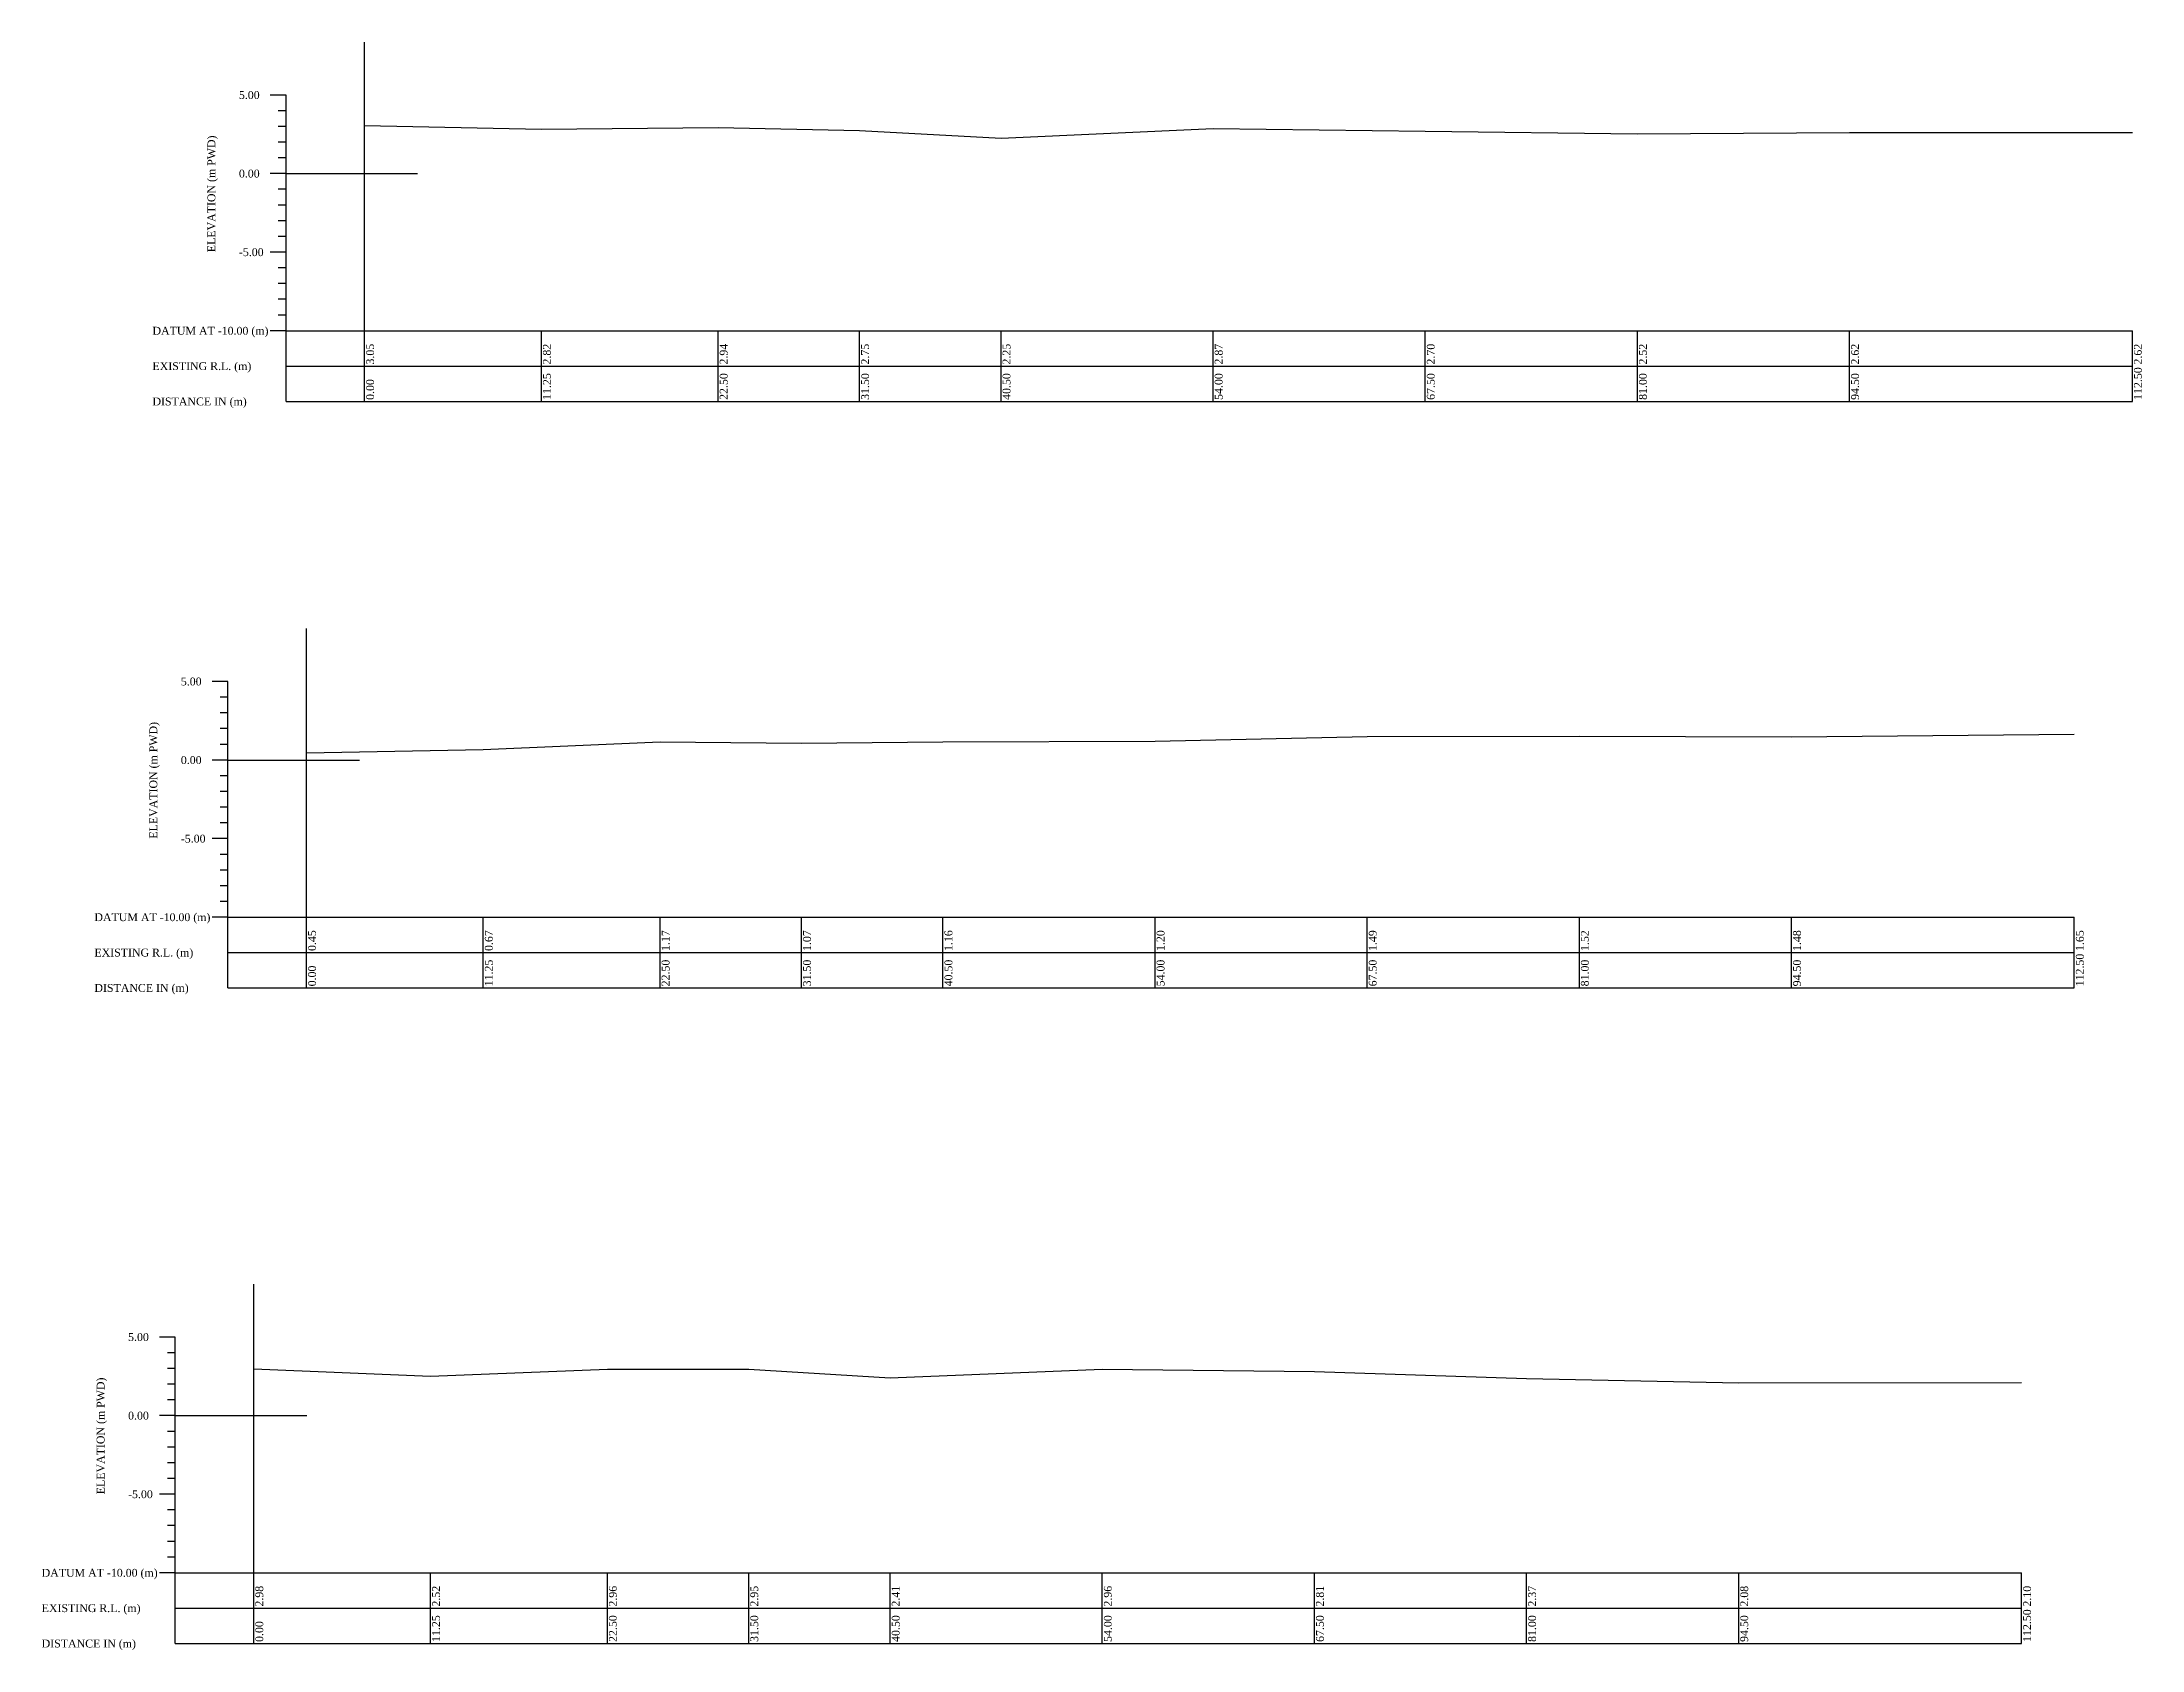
# Model space of a CAD drawing. Header units: metres. Extents: x -148477 to 168932, y -55673 to -2736.
# Drawn here: x 15816.2 to 15949.9, y -19973 to -19870.7 of the extents above; entities that cross this region are included whole.
import ezdxf

# ---------------------------------------------------------------- set-up
doc = ezdxf.new("R2010")
doc.units = ezdxf.units.M
doc.styles.add('liza', font='times.ttf', dxfattribs={"height": 2})

msp = doc.modelspace()

# ---------------------------------------------------------------- texts
at = {"color": 6, "linetype": 'Continuous', "lineweight": -3, "ltscale": 0.5, "char_height": 0.5, "attachment_point": 1, "style": 'liza'}
for s, insert, width in [('5.00', (15828.762, -19873.8507), 2), ('0.00', (15828.762, -19878.8507), 2), ('-5.00', (15828.762, -19883.8507), 2), ('DATUM AT -10.00 (m)', (15823.262, -19888.8507), 7.5), ('EXISTING R.L. (m)', (15823.262, -19891.1007), 7.5), ('DISTANCE IN (m)', (15823.262, -19893.3507), 7.5), ('5.00', (15825.066, -19911.1681), 2), ('0.00', (15825.066, -19916.1681), 2), ('-5.00', (15825.066, -19921.1681), 2), ('DATUM AT -10.00 (m)', (15819.566, -19926.1681), 7.5), ('EXISTING R.L. (m)', (15819.566, -19928.4181), 7.5), ('DISTANCE IN (m)', (15819.566, -19930.6681), 7.5), ('5.00', (15821.7094, -19952.8832), 2), ('0.00', (15821.7094, -19957.8832), 2), ('-5.00', (15821.7094, -19962.8832), 2), ('DATUM AT -10.00 (m)', (15816.2094, -19967.8832), 7.5), ('EXISTING R.L. (m)', (15816.2094, -19970.1332), 7.5), ('DISTANCE IN (m)', (15816.2094, -19972.3832), 7.5)]:
    msp.add_mtext(s, dxfattribs=dict(at, insert=insert, width=width))
at = {"color": 6, "linetype": 'Continuous', "lineweight": -3, "ltscale": 0.5, "char_height": 0.5, "attachment_point": 1, "rotation": 90, "style": 'liza'}
for s, insert, width in [('ELEVATION (m PWD)', (15826.762, -19884.1007), 10), ('3.05', (15836.862, -19891.2507), 2.15), ('2.82', (15848.112, -19891.2507), 2.15), ('2.94', (15859.362, -19891.2507), 2.15), ('2.75', (15868.362, -19891.2507), 2.15), ('2.25', (15877.362, -19891.2507), 2.15), ('2.87', (15890.862, -19891.2507), 2.15), ('2.70', (15904.362, -19891.2507), 2.15), ('2.52', (15917.862, -19891.2507), 2.15), ('2.62', (15931.362, -19891.2507), 2.15), ('2.62', (15949.362, -19891.2507), 2.15), ('0.00', (15836.862, -19893.5007), 2.15), ('11.25', (15848.112, -19893.5007), 2.15), ('22.50', (15859.362, -19893.5007), 2.15), ('31.50', (15868.362, -19893.5007), 2.15), ('40.50', (15877.362, -19893.5007), 2.15), ('54.00', (15890.862, -19893.5007), 2.15), ('67.50', (15904.362, -19893.5007), 2.15), ('81.00', (15917.862, -19893.5007), 2.15), ('94.50', (15931.362, -19893.5007), 2.15), ('112.50', (15949.362, -19893.5007), 2.15), ('ELEVATION (m PWD)', (15823.066, -19921.4181), 10), ('0.45', (15833.166, -19928.5681), 2.15), ('0.67', (15844.416, -19928.5681), 2.15), ('1.17', (15855.666, -19928.5681), 2.15), ('1.07', (15864.666, -19928.5681), 2.15), ('1.16', (15873.666, -19928.5681), 2.15), ('1.20', (15887.166, -19928.5681), 2.15), ('1.49', (15900.666, -19928.5681), 2.15), ('1.52', (15914.166, -19928.5681), 2.15), ('1.48', (15927.666, -19928.5681), 2.15), ('1.65', (15945.666, -19928.5681), 2.15), ('0.00', (15833.166, -19930.8181), 2.15), ('11.25', (15844.416, -19930.8181), 2.15), ('22.50', (15855.666, -19930.8181), 2.15), ('31.50', (15864.666, -19930.8181), 2.15), ('40.50', (15873.666, -19930.8181), 2.15), ('54.00', (15887.166, -19930.8181), 2.15), ('67.50', (15900.666, -19930.8181), 2.15), ('81.00', (15914.166, -19930.8181), 2.15), ('94.50', (15927.666, -19930.8181), 2.15), ('112.50', (15945.666, -19930.8181), 2.15), ('ELEVATION (m PWD)', (15819.7094, -19963.1332), 10), ('2.98', (15829.8094, -19970.2832), 2.15), ('2.52', (15841.0594, -19970.2832), 2.15), ('2.96', (15852.3094, -19970.2832), 2.15), ('2.95', (15861.3094, -19970.2832), 2.15), ('2.41', (15870.3094, -19970.2832), 2.15), ('2.96', (15883.8094, -19970.2832), 2.15), ('2.81', (15897.3094, -19970.2832), 2.15), ('2.37', (15910.8094, -19970.2832), 2.15), ('2.08', (15924.3094, -19970.2832), 2.15), ('2.10', (15942.3094, -19970.2832), 2.15), ('0.00', (15829.8094, -19972.5332), 2.15), ('11.25', (15841.0594, -19972.5332), 2.15), ('22.50', (15852.3094, -19972.5332), 2.15), ('31.50', (15861.3094, -19972.5332), 2.15), ('40.50', (15870.3094, -19972.5332), 2.15), ('54.00', (15883.8094, -19972.5332), 2.15), ('67.50', (15897.3094, -19972.5332), 2.15), ('81.00', (15910.8094, -19972.5332), 2.15), ('94.50', (15924.3094, -19972.5332), 2.15), ('112.50', (15942.3094, -19972.5332), 2.15)]:
    msp.add_mtext(s, dxfattribs=dict(at, insert=insert, width=width))

# ---------------------------------------------------------------- linework, layer by layer
at = {"color": 2, "linetype": 'Continuous', "lineweight": -3, "ltscale": 0.5}
for p, q in [((15836.762, -19889.1007), (15836.762, -19870.7275)), ((15831.762, -19879.1007), (15840.129, -19879.1007)), ((15833.066, -19926.4181), (15833.066, -19908.0449)), ((15828.066, -19916.4181), (15836.433, -19916.4181)), ((15829.7094, -19968.1332), (15829.7094, -19949.76)), ((15824.7094, -19958.1332), (15833.0764, -19958.1332))]:
    msp.add_line(p, q, dxfattribs=at)
at = {"color": 6, "linetype": 'Continuous', "lineweight": -3, "ltscale": 0.5}
for p, q in [((15831.762, -19874.1007), (15830.762, -19874.1007)), ((15831.762, -19875.1007), (15831.262, -19875.1007)), ((15831.762, -19893.6007), (15831.762, -19874.1007)), ((15831.762, -19876.1007), (15831.262, -19876.1007)), ((15831.762, -19877.1007), (15831.262, -19877.1007)), ((15831.762, -19879.1007), (15830.762, -19879.1007)), ((15831.762, -19878.1007), (15831.262, -19878.1007)), ((15831.762, -19880.1007), (15831.262, -19880.1007)), ((15831.762, -19881.1007), (15831.262, -19881.1007)), ((15831.762, -19882.1007), (15831.262, -19882.1007)), ((15831.762, -19883.1007), (15831.262, -19883.1007)), ((15831.762, -19884.1007), (15830.762, -19884.1007)), ((15831.762, -19885.1007), (15831.262, -19885.1007)), ((15831.762, -19886.1007), (15831.262, -19886.1007)), ((15831.762, -19887.1007), (15831.262, -19887.1007)), ((15831.762, -19888.1007), (15831.262, -19888.1007)), ((15831.762, -19889.1007), (15830.762, -19889.1007)), ((15831.762, -19889.1007), (15949.262, -19889.1007)), ((15836.762, -19893.6007), (15836.762, -19889.1007)), ((15848.012, -19893.6007), (15848.012, -19889.1007)), ((15859.262, -19893.6007), (15859.262, -19889.1007)), ((15868.262, -19893.6007), (15868.262, -19889.1007)), ((15877.262, -19893.6007), (15877.262, -19889.1007)), ((15890.762, -19893.6007), (15890.762, -19889.1007)), ((15904.262, -19893.6007), (15904.262, -19889.1007)), ((15917.762, -19893.6007), (15917.762, -19889.1007)), ((15931.262, -19893.6007), (15931.262, -19889.1007)), ((15949.262, -19893.6007), (15949.262, -19889.1007)), ((15831.762, -19891.3507), (15949.262, -19891.3507)), ((15831.762, -19893.6007), (15949.262, -19893.6007)), ((15828.066, -19911.4181), (15827.066, -19911.4181)), ((15828.066, -19912.4181), (15827.566, -19912.4181)), ((15828.066, -19930.9181), (15828.066, -19911.4181)), ((15828.066, -19913.4181), (15827.566, -19913.4181)), ((15828.066, -19914.4181), (15827.566, -19914.4181)), ((15828.066, -19916.4181), (15827.066, -19916.4181)), ((15828.066, -19915.4181), (15827.566, -19915.4181)), ((15828.066, -19917.4181), (15827.566, -19917.4181)), ((15828.066, -19918.4181), (15827.566, -19918.4181)), ((15828.066, -19919.4181), (15827.566, -19919.4181)), ((15828.066, -19920.4181), (15827.566, -19920.4181)), ((15828.066, -19921.4181), (15827.066, -19921.4181)), ((15828.066, -19922.4181), (15827.566, -19922.4181)), ((15828.066, -19923.4181), (15827.566, -19923.4181)), ((15828.066, -19924.4181), (15827.566, -19924.4181)), ((15828.066, -19925.4181), (15827.566, -19925.4181)), ((15828.066, -19926.4181), (15827.066, -19926.4181)), ((15828.066, -19926.4181), (15945.566, -19926.4181)), ((15833.066, -19930.9181), (15833.066, -19926.4181)), ((15844.316, -19930.9181), (15844.316, -19926.4181)), ((15855.566, -19930.9181), (15855.566, -19926.4181)), ((15864.566, -19930.9181), (15864.566, -19926.4181)), ((15873.566, -19930.9181), (15873.566, -19926.4181)), ((15887.066, -19930.9181), (15887.066, -19926.4181)), ((15900.566, -19930.9181), (15900.566, -19926.4181)), ((15914.066, -19930.9181), (15914.066, -19926.4181)), ((15927.566, -19930.9181), (15927.566, -19926.4181)), ((15945.566, -19930.9181), (15945.566, -19926.4181)), ((15828.066, -19928.6681), (15945.566, -19928.6681)), ((15828.066, -19930.9181), (15945.566, -19930.9181)), ((15824.7094, -19953.1332), (15823.7094, -19953.1332)), ((15824.7094, -19972.6332), (15824.7094, -19953.1332)), ((15824.7094, -19954.1332), (15824.2094, -19954.1332)), ((15824.7094, -19955.1332), (15824.2094, -19955.1332)), ((15824.7094, -19956.1332), (15824.2094, -19956.1332)), ((15824.7094, -19957.1332), (15824.2094, -19957.1332)), ((15824.7094, -19958.1332), (15823.7094, -19958.1332)), ((15824.7094, -19959.1332), (15824.2094, -19959.1332)), ((15824.7094, -19960.1332), (15824.2094, -19960.1332)), ((15824.7094, -19961.1332), (15824.2094, -19961.1332)), ((15824.7094, -19963.1332), (15823.7094, -19963.1332)), ((15824.7094, -19962.1332), (15824.2094, -19962.1332)), ((15824.7094, -19964.1332), (15824.2094, -19964.1332)), ((15824.7094, -19965.1332), (15824.2094, -19965.1332)), ((15824.7094, -19966.1332), (15824.2094, -19966.1332)), ((15824.7094, -19967.1332), (15824.2094, -19967.1332)), ((15824.7094, -19968.1332), (15823.7094, -19968.1332)), ((15824.7094, -19968.1332), (15942.2094, -19968.1332)), ((15829.7094, -19972.6332), (15829.7094, -19968.1332)), ((15840.9594, -19972.6332), (15840.9594, -19968.1332)), ((15852.2094, -19972.6332), (15852.2094, -19968.1332)), ((15861.2094, -19972.6332), (15861.2094, -19968.1332)), ((15870.2094, -19972.6332), (15870.2094, -19968.1332)), ((15883.7094, -19972.6332), (15883.7094, -19968.1332)), ((15897.2094, -19972.6332), (15897.2094, -19968.1332)), ((15910.7094, -19972.6332), (15910.7094, -19968.1332)), ((15924.2094, -19972.6332), (15924.2094, -19968.1332)), ((15942.2094, -19972.6332), (15942.2094, -19968.1332)), ((15824.7094, -19970.3832), (15942.2094, -19970.3832)), ((15824.7094, -19972.6332), (15942.2094, -19972.6332))]:
    msp.add_line(p, q, dxfattribs=at)
msp.add_lwpolyline([(15836.762, -19876.0507), (15848.012, -19876.2807), (15859.262, -19876.1607), (15868.262, -19876.3507), (15877.262, -19876.8507), (15890.762, -19876.2307), (15904.262, -19876.4007), (15917.762, -19876.5807), (15931.262, -19876.4807), (15949.262, -19876.4807)], dxfattribs=at)
at = {"color": 3, "linetype": 'Continuous', "lineweight": -3, "ltscale": 0.5}
msp.add_lwpolyline([(15833.066, -19915.9681), (15844.316, -19915.7481), (15855.566, -19915.2481), (15864.566, -19915.3481), (15873.566, -19915.2581), (15887.066, -19915.2181), (15900.566, -19914.9281), (15914.066, -19914.8981), (15927.566, -19914.9381), (15945.566, -19914.7681)], dxfattribs=at)
at = {"color": 1, "linetype": 'Continuous', "lineweight": -3, "ltscale": 0.5}
msp.add_lwpolyline([(15829.7094, -19955.1532), (15840.9594, -19955.6132), (15852.2094, -19955.1732), (15861.2094, -19955.1832), (15870.2094, -19955.7232), (15883.7094, -19955.1732), (15897.2094, -19955.3232), (15910.7094, -19955.7632), (15924.2094, -19956.0532), (15942.2094, -19956.0332)], dxfattribs=at)

msp.set_redraw_order([(e.dxf.handle, doc.entitydb.next_handle()) for e in msp.query("TEXT MTEXT ATTDEF DIMENSION ARC_DIMENSION")])  # texts and dimensions are drawn at this point

doc.saveas('drawing.dxf')
